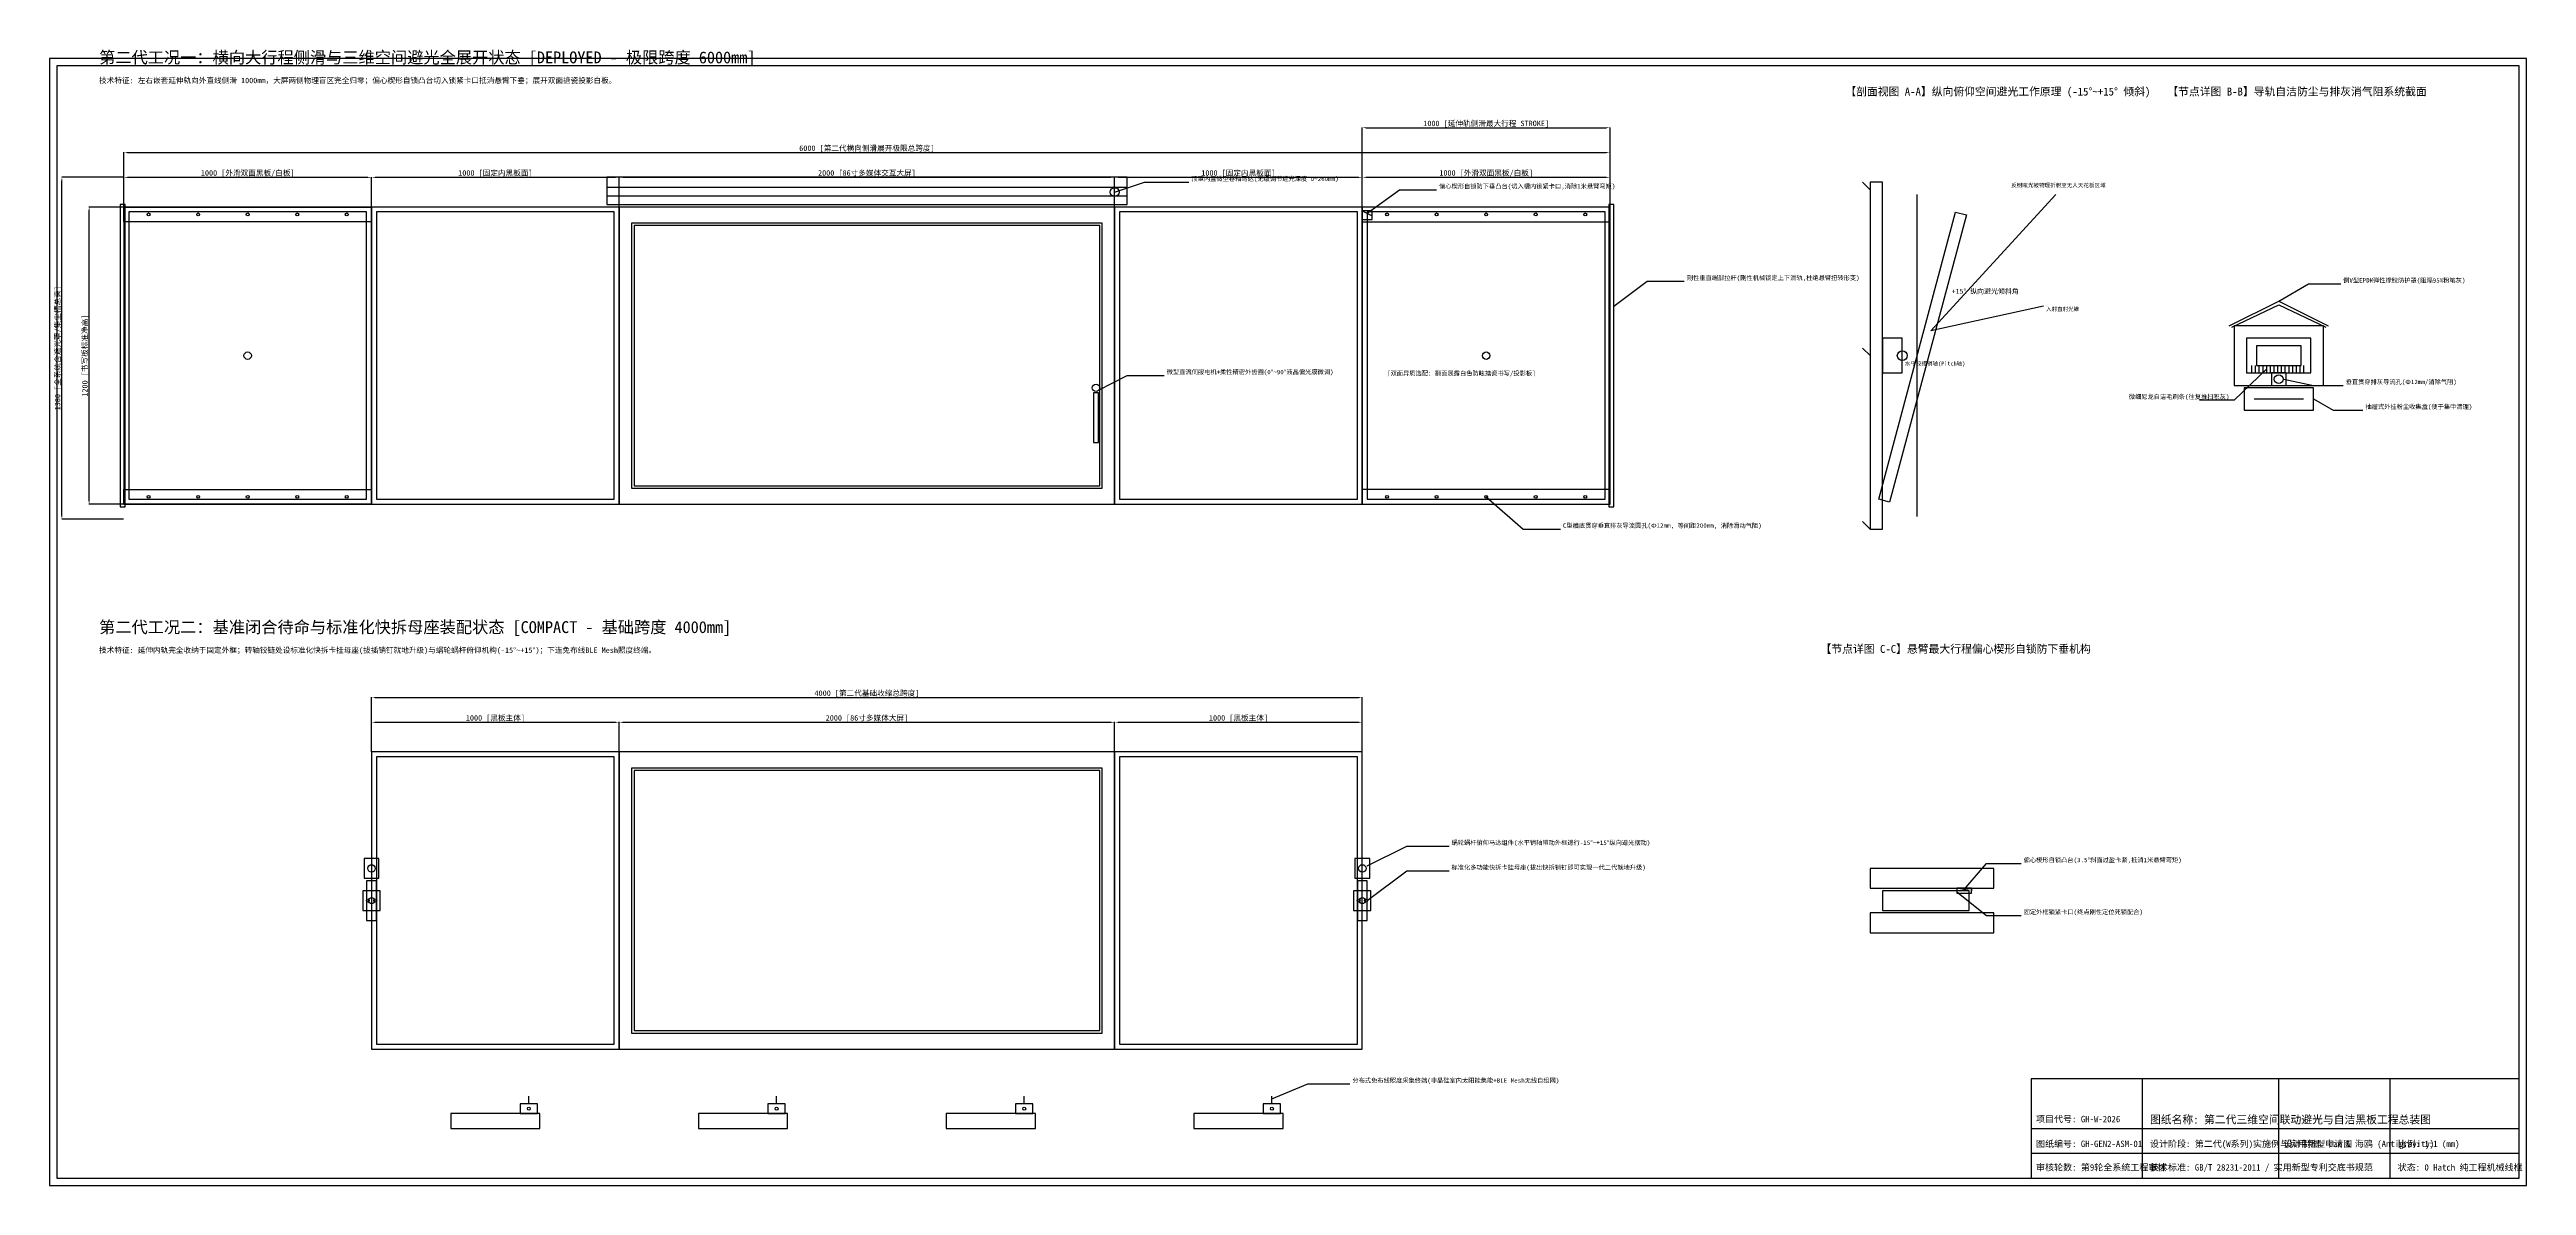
# Model space of a CAD drawing. Header units: millimetres. Extents: x -3300 to 6700, y -150 to 4436.
import ezdxf

# ---------------------------------------------------------------- set-up
doc = ezdxf.new("R2010")
doc.units = ezdxf.units.MM
for name, color, linetype in [('01_FRAME_外框导轨', 8, 'Continuous'), ('02_SCREEN_多媒体屏', 5, 'Continuous'), ('03_BOARD_书写黑板', 3, 'Continuous'), ('04_EXT_RAIL_延伸构件', 1, 'Continuous'), ('05_CLEAN_DUST_自洁排灰', 6, 'Continuous'), ('06_PITCH_YAW_运动副', 4, 'Continuous'), ('07_OPTIC_AI_智能控光', 2, 'Continuous'), ('08_DIMS_尺寸标注', 1, 'Continuous'), ('09_TEXT_技术说明', 7, 'Continuous')]:
    doc.layers.add(name, color=color, linetype=linetype)
doc.styles.add('STYLE_GB_CN', font='simhei.ttf')
doc.dimstyles.new('ISO-25', dxfattribs={"dimtxt": 2.5, "dimasz": 2.5, "dimexe": 1.25, "dimexo": 0.625, "dimtad": 1, "dimdsep": 46, "dimtxsty": 'Standard', "dimcen": 2.5, "dimadec": 0, "dimazin": 0, "dimtfac": 1, "dimtmove": 0, "dimatfit": 3, "dimfxl": 1, "dimarcsym": 0})

# ---------------------------------------------------------------- blocks, each defined once
blk = doc.blocks.new('*D1')
at = {"layer": '08_DIMS_尺寸标注', "color": 0, "lineweight": -2, "transparency": 16777216}
for p, q in [((-3000, 3801), (-3000, 3921)), ((-2985, 3920), (-2015, 3920)), ((-2000, 3801), (-2000, 3921))]:
    blk.add_line(p, q, dxfattribs=at)
at = {"layer": '08_DIMS_尺寸标注', "color": 0, "transparency": 16777216}
for points in [[(-2985, 3922), (-2985, 3918), (-3000, 3920)], [(-2015, 3922), (-2015, 3918), (-2000, 3920)]]:
    blk.add_solid(points, dxfattribs=at)
at = {"layer": 'Defpoints', "color": 0, "transparency": 16777216}
for p in [(-2000, 3920), (-3000, 3800), (-2000, 3800)]:
    blk.add_point(p, dxfattribs=at)
at = {"layer": '08_DIMS_尺寸标注', "color": 0, "transparency": 16777216, "insert": (-2500, 3935), "char_height": 22, "attachment_point": 5, "style": 'STYLE_GB_CN'}
blk.add_mtext('1000 [外滑双面黑板/白板]', dxfattribs=at)
blk = doc.blocks.new('*D2')
at = {"layer": '08_DIMS_尺寸标注', "color": 0, "lineweight": -2, "transparency": 16777216}
for p, q in [((-2000, 3801), (-2000, 3921)), ((-1985, 3920), (-1015, 3920)), ((-1000, 3801), (-1000, 3921))]:
    blk.add_line(p, q, dxfattribs=at)
at = {"layer": '08_DIMS_尺寸标注', "color": 0, "transparency": 16777216}
for points in [[(-1985, 3922), (-1985, 3918), (-2000, 3920)], [(-1015, 3922), (-1015, 3918), (-1000, 3920)]]:
    blk.add_solid(points, dxfattribs=at)
at = {"layer": 'Defpoints', "color": 0, "transparency": 16777216}
for p in [(-1000, 3920), (-2000, 3800), (-1000, 3800)]:
    blk.add_point(p, dxfattribs=at)
at = {"layer": '08_DIMS_尺寸标注', "color": 0, "transparency": 16777216, "insert": (-1500, 3935), "char_height": 22, "attachment_point": 5, "style": 'STYLE_GB_CN'}
blk.add_mtext('1000 [固定内黑板面]', dxfattribs=at)
blk = doc.blocks.new('*D3')
at = {"layer": '08_DIMS_尺寸标注', "color": 0, "lineweight": -2, "transparency": 16777216}
for p, q in [((-1000, 3801), (-1000, 3921)), ((-985, 3920), (985, 3920)), ((1000, 3801), (1000, 3921))]:
    blk.add_line(p, q, dxfattribs=at)
at = {"layer": '08_DIMS_尺寸标注', "color": 0, "transparency": 16777216}
for points in [[(-985, 3922), (-985, 3918), (-1000, 3920)], [(985, 3922), (985, 3918), (1000, 3920)]]:
    blk.add_solid(points, dxfattribs=at)
at = {"layer": 'Defpoints', "color": 0, "transparency": 16777216}
for p in [(1000, 3920), (-1000, 3800), (1000, 3800)]:
    blk.add_point(p, dxfattribs=at)
at = {"layer": '08_DIMS_尺寸标注', "color": 0, "transparency": 16777216, "insert": (0, 3935), "char_height": 22, "attachment_point": 5, "style": 'STYLE_GB_CN'}
blk.add_mtext('2000 [86寸多媒体交互大屏]', dxfattribs=at)
blk = doc.blocks.new('*D4')
at = {"layer": '08_DIMS_尺寸标注', "color": 0, "lineweight": -2, "transparency": 16777216}
for p, q in [((1000, 3801), (1000, 3921)), ((1015, 3920), (1985, 3920)), ((2000, 3801), (2000, 3921))]:
    blk.add_line(p, q, dxfattribs=at)
at = {"layer": '08_DIMS_尺寸标注', "color": 0, "transparency": 16777216}
for points in [[(1015, 3922), (1015, 3918), (1000, 3920)], [(1985, 3922), (1985, 3918), (2000, 3920)]]:
    blk.add_solid(points, dxfattribs=at)
at = {"layer": 'Defpoints', "color": 0, "transparency": 16777216}
for p in [(2000, 3920), (1000, 3800), (2000, 3800)]:
    blk.add_point(p, dxfattribs=at)
at = {"layer": '08_DIMS_尺寸标注', "color": 0, "transparency": 16777216, "insert": (1500, 3935), "char_height": 22, "attachment_point": 5, "style": 'STYLE_GB_CN'}
blk.add_mtext('1000 [固定内黑板面]', dxfattribs=at)
blk = doc.blocks.new('*D5')
at = {"layer": '08_DIMS_尺寸标注', "color": 0, "lineweight": -2, "transparency": 16777216}
for p, q in [((2000, 3801), (2000, 3921)), ((2015, 3920), (2985, 3920)), ((3000, 3801), (3000, 3921))]:
    blk.add_line(p, q, dxfattribs=at)
at = {"layer": '08_DIMS_尺寸标注', "color": 0, "transparency": 16777216}
for points in [[(2015, 3922), (2015, 3918), (2000, 3920)], [(2985, 3922), (2985, 3918), (3000, 3920)]]:
    blk.add_solid(points, dxfattribs=at)
at = {"layer": 'Defpoints', "color": 0, "transparency": 16777216}
for p in [(3000, 3920), (2000, 3800), (3000, 3800)]:
    blk.add_point(p, dxfattribs=at)
at = {"layer": '08_DIMS_尺寸标注', "color": 0, "transparency": 16777216, "insert": (2500, 3935), "char_height": 22, "attachment_point": 5, "style": 'STYLE_GB_CN'}
blk.add_mtext('1000 [外滑双面黑板/白板]', dxfattribs=at)
blk = doc.blocks.new('*D6')
at = {"layer": '08_DIMS_尺寸标注', "color": 0, "lineweight": -2, "transparency": 16777216}
for p, q in [((-3000, 3801), (-3000, 4021)), ((-2985, 4020), (2985, 4020)), ((3000, 3801), (3000, 4021))]:
    blk.add_line(p, q, dxfattribs=at)
at = {"layer": '08_DIMS_尺寸标注', "color": 0, "transparency": 16777216}
for points in [[(-2985, 4022), (-2985, 4018), (-3000, 4020)], [(2985, 4022), (2985, 4018), (3000, 4020)]]:
    blk.add_solid(points, dxfattribs=at)
at = {"layer": 'Defpoints', "color": 0, "transparency": 16777216}
for p in [(3000, 4020), (-3000, 3800), (3000, 3800)]:
    blk.add_point(p, dxfattribs=at)
at = {"layer": '08_DIMS_尺寸标注', "color": 0, "transparency": 16777216, "insert": (0, 4035), "char_height": 22, "attachment_point": 5, "style": 'STYLE_GB_CN'}
blk.add_mtext('6000 [第二代横向侧滑展开极限总跨度]', dxfattribs=at)
blk = doc.blocks.new('*D7')
at = {"layer": '08_DIMS_尺寸标注', "color": 0, "lineweight": -2, "transparency": 16777216}
for p, q in [((2000, 3801), (2000, 4121)), ((2015, 4120), (2985, 4120)), ((3000, 3801), (3000, 4121))]:
    blk.add_line(p, q, dxfattribs=at)
at = {"layer": '08_DIMS_尺寸标注', "color": 0, "transparency": 16777216}
for points in [[(2015, 4122), (2015, 4118), (2000, 4120)], [(2985, 4122), (2985, 4118), (3000, 4120)]]:
    blk.add_solid(points, dxfattribs=at)
at = {"layer": 'Defpoints', "color": 0, "transparency": 16777216}
for p in [(3000, 4120), (2000, 3800), (3000, 3800)]:
    blk.add_point(p, dxfattribs=at)
at = {"layer": '08_DIMS_尺寸标注', "color": 0, "transparency": 16777216, "insert": (2500, 4135), "char_height": 22, "attachment_point": 5, "style": 'STYLE_GB_CN'}
blk.add_mtext('1000 [延伸轨侧滑最大行程 STROKE]', dxfattribs=at)
blk = doc.blocks.new('*D8')
at = {"layer": '08_DIMS_尺寸标注', "color": 0, "lineweight": -2, "transparency": 16777216}
for p, q in [((-3001, 3800), (-3141, 3800)), ((-3140, 2615), (-3140, 3785)), ((-3001, 2600), (-3141, 2600))]:
    blk.add_line(p, q, dxfattribs=at)
at = {"layer": '08_DIMS_尺寸标注', "color": 0, "transparency": 16777216}
for points in [[(-3143, 3785), (-3138, 3785), (-3140, 3800)], [(-3143, 2615), (-3138, 2615), (-3140, 2600)]]:
    blk.add_solid(points, dxfattribs=at)
at = {"layer": 'Defpoints', "color": 0, "transparency": 16777216}
for p in [(-3140, 3800), (-3000, 3800), (-3000, 2600)]:
    blk.add_point(p, dxfattribs=at)
at = {"layer": '08_DIMS_尺寸标注', "color": 0, "transparency": 16777216, "insert": (-3155, 3200), "char_height": 22, "attachment_point": 5, "rotation": 90, "style": 'STYLE_GB_CN'}
blk.add_mtext('1200 [书写板标准净高]', dxfattribs=at)
blk = doc.blocks.new('*D9')
at = {"layer": '08_DIMS_尺寸标注', "color": 0, "lineweight": -2, "transparency": 16777216}
for p, q in [((-3001, 3920), (-3251, 3920)), ((-3250, 2555), (-3250, 3905)), ((-3001, 2540), (-3251, 2540))]:
    blk.add_line(p, q, dxfattribs=at)
at = {"layer": '08_DIMS_尺寸标注', "color": 0, "transparency": 16777216}
for points in [[(-3253, 3905), (-3248, 3905), (-3250, 3920)], [(-3253, 2555), (-3248, 2555), (-3250, 2540)]]:
    blk.add_solid(points, dxfattribs=at)
at = {"layer": 'Defpoints', "color": 0, "transparency": 16777216}
for p in [(-3250, 3920), (-3000, 3920), (-3000, 2540)]:
    blk.add_point(p, dxfattribs=at)
at = {"layer": '08_DIMS_尺寸标注', "color": 0, "transparency": 16777216, "insert": (-3265, 3230), "char_height": 22, "attachment_point": 5, "rotation": 90, "style": 'STYLE_GB_CN'}
blk.add_mtext('1380 [全系统含遮光罩/集尘槽总高]', dxfattribs=at)
blk = doc.blocks.new('*D10')
at = {"layer": '08_DIMS_尺寸标注', "color": 0, "lineweight": -2, "transparency": 16777216}
for p, q in [((-2000, 1601), (-2000, 1721)), ((-1985, 1720), (-1015, 1720)), ((-1000, 1601), (-1000, 1721))]:
    blk.add_line(p, q, dxfattribs=at)
at = {"layer": '08_DIMS_尺寸标注', "color": 0, "transparency": 16777216}
for points in [[(-1985, 1722), (-1985, 1718), (-2000, 1720)], [(-1015, 1722), (-1015, 1718), (-1000, 1720)]]:
    blk.add_solid(points, dxfattribs=at)
at = {"layer": 'Defpoints', "color": 0, "transparency": 16777216}
for p in [(-1000, 1720), (-2000, 1600), (-1000, 1600)]:
    blk.add_point(p, dxfattribs=at)
at = {"layer": '08_DIMS_尺寸标注', "color": 0, "transparency": 16777216, "insert": (-1500, 1735), "char_height": 22, "attachment_point": 5, "style": 'STYLE_GB_CN'}
blk.add_mtext('1000 [黑板主体]', dxfattribs=at)
blk = doc.blocks.new('*D11')
at = {"layer": '08_DIMS_尺寸标注', "color": 0, "lineweight": -2, "transparency": 16777216}
for p, q in [((-1000, 1601), (-1000, 1721)), ((-985, 1720), (985, 1720)), ((1000, 1601), (1000, 1721))]:
    blk.add_line(p, q, dxfattribs=at)
at = {"layer": '08_DIMS_尺寸标注', "color": 0, "transparency": 16777216}
for points in [[(-985, 1722), (-985, 1718), (-1000, 1720)], [(985, 1722), (985, 1718), (1000, 1720)]]:
    blk.add_solid(points, dxfattribs=at)
at = {"layer": 'Defpoints', "color": 0, "transparency": 16777216}
for p in [(1000, 1720), (-1000, 1600), (1000, 1600)]:
    blk.add_point(p, dxfattribs=at)
at = {"layer": '08_DIMS_尺寸标注', "color": 0, "transparency": 16777216, "insert": (0, 1735), "char_height": 22, "attachment_point": 5, "style": 'STYLE_GB_CN'}
blk.add_mtext('2000 [86寸多媒体大屏]', dxfattribs=at)
blk = doc.blocks.new('*D12')
at = {"layer": '08_DIMS_尺寸标注', "color": 0, "lineweight": -2, "transparency": 16777216}
for p, q in [((1000, 1601), (1000, 1721)), ((1015, 1720), (1985, 1720)), ((2000, 1601), (2000, 1721))]:
    blk.add_line(p, q, dxfattribs=at)
at = {"layer": '08_DIMS_尺寸标注', "color": 0, "transparency": 16777216}
for points in [[(1015, 1722), (1015, 1718), (1000, 1720)], [(1985, 1722), (1985, 1718), (2000, 1720)]]:
    blk.add_solid(points, dxfattribs=at)
at = {"layer": 'Defpoints', "color": 0, "transparency": 16777216}
for p in [(2000, 1720), (1000, 1600), (2000, 1600)]:
    blk.add_point(p, dxfattribs=at)
at = {"layer": '08_DIMS_尺寸标注', "color": 0, "transparency": 16777216, "insert": (1500, 1735), "char_height": 22, "attachment_point": 5, "style": 'STYLE_GB_CN'}
blk.add_mtext('1000 [黑板主体]', dxfattribs=at)
blk = doc.blocks.new('*D13')
at = {"layer": '08_DIMS_尺寸标注', "color": 0, "lineweight": -2, "transparency": 16777216}
for p, q in [((-2000, 1601), (-2000, 1821)), ((-1985, 1820), (1985, 1820)), ((2000, 1601), (2000, 1821))]:
    blk.add_line(p, q, dxfattribs=at)
at = {"layer": '08_DIMS_尺寸标注', "color": 0, "transparency": 16777216}
for points in [[(-1985, 1822), (-1985, 1818), (-2000, 1820)], [(1985, 1822), (1985, 1818), (2000, 1820)]]:
    blk.add_solid(points, dxfattribs=at)
at = {"layer": 'Defpoints', "color": 0, "transparency": 16777216}
for p in [(2000, 1820), (-2000, 1600), (2000, 1600)]:
    blk.add_point(p, dxfattribs=at)
at = {"layer": '08_DIMS_尺寸标注', "color": 0, "transparency": 16777216, "insert": (0, 1835), "char_height": 22, "attachment_point": 5, "style": 'STYLE_GB_CN'}
blk.add_mtext('4000 [第二代基础收缩总跨度]', dxfattribs=at)

msp = doc.modelspace()

# ---------------------------------------------------------------- linework, layer by layer
at = {"layer": '01_FRAME_外框导轨', "color": 8}
for p, q in [((4050, 3870), (4020, 3900)), ((4050, 3200), (4020, 3230)), ((5600, 3025), (5800, 3025)), ((4050, 2500), (4020, 2530)), ((5150, -120), (5150, 280)), ((5700, -120), (5700, 280)), ((6150, -120), (6150, 280)), ((4700, 80), (6670, 80)), ((4700, -20), (6670, -20))]:
    msp.add_line(p, q, dxfattribs=at)
for points in [[(-3300, -150), (6700, -150), (6700, 4400), (-3300, 4400)], [(-3270, -120), (6670, -120), (6670, 4370), (-3270, 4370)], [(4050, 2500), (4100, 2500), (4100, 3900), (4050, 3900)], [(-2000, 3740), (-3000, 3740), (-3000, 3800), (-2000, 3800)], [(-1000, 2600), (1000, 2600), (1000, 3800), (-1000, 3800)], [(2000, 3740), (3000, 3740), (3000, 3800), (2000, 3800)], [(5520, 3080), (5880, 3080), (5880, 3320), (5520, 3320)], [(5570, 3130), (5830, 3130), (5830, 3270), (5570, 3270)], [(5560, 2980), (5840, 2980), (5840, 3070), (5560, 3070)], [(-2000, 2600), (-3000, 2600), (-3000, 2660), (-2000, 2660)], [(2000, 2600), (3000, 2600), (3000, 2660), (2000, 2660)], [(-1000, 400), (1000, 400), (1000, 1600), (-1000, 1600)], [(4050, 1050), (4550, 1050), (4550, 1130), (4050, 1130)], [(4400, 1030), (4460, 1030), (4460, 1050), (4400, 1050)], [(4050, 870), (4550, 870), (4550, 950), (4050, 950)], [(4700, -120), (6670, -120), (6670, 280), (4700, 280)], [(-1680, 80), (-1320, 80), (-1320, 140), (-1680, 140)], [(-680, 80), (-320, 80), (-320, 140), (-680, 140)], [(320, 80), (680, 80), (680, 140), (320, 140)], [(1320, 80), (1680, 80), (1680, 140), (1320, 140)]]:
    msp.add_lwpolyline(points, close=True, dxfattribs=at)
at = {"layer": '02_SCREEN_多媒体屏', "color": 5}
for points in [[(-950, 2665), (950, 2665), (950, 3735), (-950, 3735)], [(-940, 2675), (940, 2675), (940, 3725), (-940, 3725)], [(-950, 465), (950, 465), (950, 1535), (-950, 1535)], [(-940, 475), (940, 475), (940, 1525), (-940, 1525)]]:
    msp.add_lwpolyline(points, close=True, dxfattribs=at)
at = {"layer": '03_BOARD_书写黑板', "color": 3}
for p, q in [((4084.709, 2620.445), (4395.291, 3779.555)), ((4438.758, 3767.909), (4128.175, 2608.798)), ((4395.291, 3779.555), (4438.758, 3767.909)), ((4128.175, 2608.798), (4084.709, 2620.445))]:
    msp.add_line(p, q, dxfattribs=at)
for points in [[(-3000, 2600), (-2000, 2600), (-2000, 3800), (-3000, 3800)], [(-2000, 2600), (-1000, 2600), (-1000, 3800), (-2000, 3800)], [(1000, 2600), (2000, 2600), (2000, 3800), (1000, 3800)], [(-2980, 2620), (-2020, 2620), (-2020, 3780), (-2980, 3780)], [(-1980, 2620), (-1020, 2620), (-1020, 3780), (-1980, 3780)], [(1020, 2620), (1980, 2620), (1980, 3780), (1020, 3780)], [(-2000, 400), (-1000, 400), (-1000, 1600), (-2000, 1600)], [(1000, 400), (2000, 400), (2000, 1600), (1000, 1600)], [(-1980, 420), (-1020, 420), (-1020, 1580), (-1980, 1580)], [(1020, 420), (1980, 420), (1980, 1580), (1020, 1580)]]:
    msp.add_lwpolyline(points, close=True, dxfattribs=at)
at = {"layer": '04_EXT_RAIL_延伸构件', "color": 1}
for p, q in [((2000, 3785), (2040, 3765)), ((4400, 1040), (4460, 1050)), ((4460, 1050), (4460, 1040))]:
    msp.add_line(p, q, dxfattribs=at)
for points in [[(-3015, 2590), (-2995, 2590), (-2995, 3810), (-3015, 3810)], [(2000, 2600), (3000, 2600), (3000, 3800), (2000, 3800)], [(2995, 2590), (3015, 2590), (3015, 3810), (2995, 3810)], [(2000, 3750), (2040, 3750), (2040, 3785), (2000, 3785)], [(5610, 3160), (5790, 3160), (5790, 3240), (5610, 3240)], [(4100, 960), (4450, 960), (4450, 1040), (4100, 1040)]]:
    msp.add_lwpolyline(points, close=True, dxfattribs=at)
for centre in [(-2500, 3200), (2500, 3200)]:
    msp.add_circle(centre, 15, dxfattribs=at)
at = {"layer": '05_CLEAN_DUST_自洁排灰', "color": 6}
for p, q in [((5500, 3320), (5700, 3420)), ((5510, 3315), (5700, 3405)), ((5700, 3420), (5900, 3320)), ((5700, 3405), (5890, 3315)), ((5590, 3160), (5590, 3130)), ((5605, 3160), (5605, 3130)), ((5620, 3160), (5620, 3130)), ((5635, 3160), (5635, 3130)), ((5650, 3160), (5650, 3130)), ((5665, 3160), (5665, 3130)), ((5680, 3160), (5680, 3130)), ((5695, 3160), (5695, 3130)), ((5710, 3160), (5710, 3130)), ((5725, 3160), (5725, 3130)), ((5740, 3160), (5740, 3130)), ((5755, 3160), (5755, 3130)), ((5770, 3160), (5770, 3130)), ((5785, 3160), (5785, 3130)), ((5800, 3160), (5800, 3130))]:
    msp.add_line(p, q, dxfattribs=at)
msp.add_lwpolyline([(5670, 3080), (5730, 3080), (5730, 3130), (5670, 3130)], close=True, dxfattribs=at)
for centre, radius in [((-2900, 3770), 6), ((-2700, 3770), 6), ((-2500, 3770), 6), ((-2300, 3770), 6), ((-2100, 3770), 6), ((2100, 3770), 6), ((2300, 3770), 6), ((2500, 3770), 6), ((2700, 3770), 6), ((2900, 3770), 6), ((5700, 3105), 18), ((-2900, 2630), 6), ((-2700, 2630), 6), ((-2500, 2630), 6), ((-2300, 2630), 6), ((-2100, 2630), 6), ((2100, 2630), 6), ((2300, 2630), 6), ((2500, 2630), 6), ((2700, 2630), 6), ((2900, 2630), 6)]:
    msp.add_circle(centre, radius, dxfattribs=at)
at = {"layer": '06_PITCH_YAW_运动副', "color": 4}
for points in [[(4100, 3130), (4180, 3130), (4180, 3270), (4100, 3270)], [(-2030, 1090), (-1970, 1090), (-1970, 1170), (-2030, 1170)], [(1970, 1090), (2030, 1090), (2030, 1170), (1970, 1170)], [(-2035, 960), (-1965, 960), (-1965, 1040), (-2035, 1040)], [(-2020, 920), (-1980, 920), (-1980, 1080), (-2020, 1080)], [(1965, 960), (2035, 960), (2035, 1040), (1965, 1040)], [(1980, 920), (2020, 920), (2020, 1080), (1980, 1080)]]:
    msp.add_lwpolyline(points, close=True, dxfattribs=at)
for centre, radius in [((4180, 3200), 20), ((-2000, 1130), 15), ((2000, 1130), 15), ((-2015, 1000), 6), ((-2000, 1000), 12), ((-1985, 1000), 6), ((1985, 1000), 6), ((2000, 1000), 12), ((2015, 1000), 6)]:
    msp.add_circle(centre, radius, dxfattribs=at)
at = {"layer": '07_OPTIC_AI_智能控光', "color": 2}
for p, q in [((-1050, 3880), (1050, 3880)), ((-1050, 3845), (1050, 3845)), ((4295.291, 3300), (4800, 3850)), ((940, 2700), (940, 3700)), ((4750, 3400), (4295.291, 3300)), ((-1365, 180), (-1365, 210)), ((-365, 180), (-365, 210)), ((635, 180), (635, 210)), ((1635, 180), (1635, 210))]:
    msp.add_line(p, q, dxfattribs=at)
for points in [[(-1050, 3810), (1050, 3810), (1050, 3920), (-1050, 3920)], [(915, 2850), (935, 2850), (935, 3050), (915, 3050)], [(-1400, 140), (-1330, 140), (-1330, 180), (-1400, 180)], [(-400, 140), (-330, 140), (-330, 180), (-400, 180)], [(600, 140), (670, 140), (670, 180), (600, 180)], [(1600, 140), (1670, 140), (1670, 180), (1600, 180)]]:
    msp.add_lwpolyline(points, close=True, dxfattribs=at)
for centre, radius in [((1000, 3860), 18), ((925, 3070), 15), ((-1365, 160), 6), ((-365, 160), 6), ((635, 160), 6), ((1635, 160), 6)]:
    msp.add_circle(centre, radius, dxfattribs=at)
at = {"layer": '08_DIMS_尺寸标注', "color": 1}
msp.add_line((4240, 2550), (4240, 3850), dxfattribs=at)
at = {"layer": '09_TEXT_技术说明'}
for p, q in [((1000, 3860), (1120, 3900)), ((1120, 3900), (1300, 3900)), ((2020, 3775), (2150, 3870)), ((2150, 3870), (2300, 3870)), ((3015, 3400), (3150, 3500)), ((3150, 3500), (3300, 3500)), ((5700, 3420), (5820, 3490)), ((5820, 3490), (5950, 3490)), ((935, 3060), (1050, 3120)), ((1050, 3120), (1200, 3120)), ((5650, 3145), (5520, 3020)), ((5720, 3105), (5840, 3080)), ((5520, 3020), (5380, 3020)), ((5840, 3080), (5960, 3080)), ((5840, 3025), (5920, 2980)), ((5920, 2980), (6040, 2980)), ((2500, 2630), (2650, 2500)), ((2650, 2500), (2800, 2500)), ((2020, 1140), (2180, 1220)), ((2180, 1220), (2350, 1220)), ((2020, 1000), (2180, 1120)), ((2180, 1120), (2350, 1120)), ((4430, 1045), (4520, 1150)), ((4520, 1150), (4660, 1150)), ((4400, 1035), (4520, 940)), ((4520, 940), (4660, 940)), ((1635, 200), (1780, 260)), ((1780, 260), (1950, 260))]:
    msp.add_line(p, q, dxfattribs=at)
at = {"layer": '09_TEXT_技术说明', "color": 7}
msp.add_lwpolyline([(2020, 2620), (2980, 2620), (2980, 3780), (2020, 3780)], close=True, dxfattribs=at)

# ---------------------------------------------------------------- texts
at = {"layer": '06_PITCH_YAW_运动副', "color": 4, "style": 'STYLE_GB_CN'}
msp.add_text('水平铰接销轴(Pitch轴)', height=16, dxfattribs=at).set_placement((4190, 3160))
at = {"layer": '07_OPTIC_AI_智能控光', "color": 2, "style": 'STYLE_GB_CN'}
for s, p in [('反射眩光被物理折射至无人天花板区域', (4620, 3880)), ('入射直射光锥', (4760, 3380))]:
    msp.add_text(s, height=16, dxfattribs=at).set_placement(p)
at = {"layer": '08_DIMS_尺寸标注', "color": 1, "style": 'STYLE_GB_CN'}
msp.add_text('+15° 纵向避光倾斜角', height=20, dxfattribs=at).set_placement((4380, 3450))
at = {"layer": '09_TEXT_技术说明', "color": 7, "style": 'STYLE_GB_CN'}
for s, height, p in [('第二代工况一：横向大行程侧滑与三维空间避光全展开状态 [DEPLOYED - 极限跨度 6000mm]', 48, (-3100, 4380)), ('技术特征: 左右嵌套延伸轨向外直线侧滑 1000mm，大屏两侧物理盲区完全归零；偏心楔形自锁凸台切入锁紧卡口抵消悬臂下垂；展开双面搪瓷投影白板。', 22, (-3100, 4300)), ('【剖面视图 A-A】纵向俯仰空间避光工作原理 (-15°~+15° 倾斜)', 32, (3950, 4250)), ('【节点详图 B-B】导轨自洁防尘与排灰消气阻系统截面', 32, (5250, 4250)), ('[双面异质选配: 翻面展露白色防眩搪瓷书写/投影板]', 18, (2100, 3120)), ('第二代工况二：基准闭合待命与标准化快拆母座装配状态 [COMPACT - 基础跨度 4000mm]', 48, (-3100, 2080)), ('技术特征: 延伸内轨完全收纳于固定外框；转轴铰链处设标准化快拆卡挂母座(拔插销钉就地升级)与蜗轮蜗杆俯仰机构(-15°~+15°)；下连免布线BLE Mesh照度终端。', 22, (-3100, 2000)), ('【节点详图 C-C】悬臂最大行程偏心楔形自锁防下垂机构', 32, (3850, 2000)), ('项目代号: GH-W-2026', 26, (4720, 105)), ('图纸名称: 第二代三维空间联动避光与自洁黑板工程总装图', 32, (5180, 100)), ('图纸编号: GH-GEN2-ASM-01', 26, (4720, 5)), ('设计阶段: 第二代(W系列)实施例与实用新型申请图', 26, (5180, 5)), ('设计制图: czx & 海鸥 (Antigravity)', 26, (5720, 5)), ('比例: 1:1 (mm)', 26, (6180, 5)), ('审核轮数: 第9轮全系统工程审核', 26, (4720, -90)), ('技术标准: GB/T 28231-2011 / 实用新型专利交底书规范', 26, (5180, -90)), ('状态: 0 Hatch 纯工程机械线框', 26, (6180, -90))]:
    msp.add_text(s, height=height, dxfattribs=at).set_placement(p)
at = {"layer": '09_TEXT_技术说明', "style": 'STYLE_GB_CN'}
for s, p in [('顶罩内置微型卷轴马达(无级调节遮光深度 0~260mm)', (1310, 3905)), ('偏心楔形自锁防下垂凸台(切入槽内锁紧卡口,消除1米悬臂弯矩)', (2310, 3875)), ('刚性垂直端部拉杆(刚性机械锁定上下滑轨,杜绝悬臂扭转形变)', (3310, 3505)), ('倒V型EPDM弹性橡胶防护罩(阻隔95%粉笔灰)', (5960, 3495)), ('微型直流伺服电机+柔性精密外齿圈(0°~90°液晶偏光膜微调)', (1210, 3125)), ('垂直贯穿排灰导流孔(Φ12mm/消除气阻)', (5970, 3085)), ('微细尼龙自洁毛刷条(往复推扫积灰)', (5094.6, 3025)), ('抽屉式外挂粉尘收集盒(便于集中清理)', (6050, 2985)), ('C型槽底贯穿垂直排灰导流圆孔(Φ12mm, 等间距200mm, 消除滑动气阻)', (2810, 2505)), ('蜗轮蜗杆俯仰马达组件(水平销轴带动外框进行-15°~+15°纵向避光摆动)', (2360, 1225)), ('标准化多功能快拆卡挂母座(拔出快拆销钉即可实现一代二代就地升级)', (2360, 1125)), ('偏心楔形自锁凸台(3.5°斜面过盈卡紧,抵消1米悬臂弯矩)', (4670, 1155)), ('固定外框锁紧卡口(终点刚性定位死锁配合)', (4670, 945)), ('分布式免布线照度采集终端(非晶硅室内太阳能集能+BLE Mesh无线自组网)', (1960, 265))]:
    msp.add_text(s, height=18, dxfattribs=at).set_placement(p)

# ---------------------------------------------------------------- dimensions: what is measured, and where the dimension line sits
at = {"layer": '08_DIMS_尺寸标注', "color": 1}
for p1, p2, distance, text, picture, middle in [((2000, 3800), (3000, 3800), 320, '1000 [延伸轨侧滑最大行程 STROKE]', '*D7', (2500, 4135.395)), ((-3000, 3800), (3000, 3800), 220, '6000 [第二代横向侧滑展开极限总跨度]', '*D6', (0, 4035.395)), ((-3000, 2540), (-3000, 3920), 250, '1380 [全系统含遮光罩/集尘槽总高]', '*D9', (-3265.395, 3230)), ((-3000, 3800), (-2000, 3800), 120, '1000 [外滑双面黑板/白板]', '*D1', (-2500, 3935.333)), ((-2000, 3800), (-1000, 3800), 120, '1000 [固定内黑板面]', '*D2', (-1500, 3935.456)), ((-1000, 3800), (1000, 3800), 120, '2000 [86寸多媒体交互大屏]', '*D3', (0, 3935.395)), ((1000, 3800), (2000, 3800), 120, '1000 [固定内黑板面]', '*D4', (1500, 3935.456)), ((2000, 3800), (3000, 3800), 120, '1000 [外滑双面黑板/白板]', '*D5', (2500, 3935.333)), ((-3000, 2600), (-3000, 3800), 140, '1200 [书写板标准净高]', '*D8', (-3155.456, 3200)), ((-2000, 1600), (2000, 1600), 220, '4000 [第二代基础收缩总跨度]', '*D13', (0, 1835.456)), ((-2000, 1600), (-1000, 1600), 120, '1000 [黑板主体]', '*D10', (-1500, 1735.209)), ((-1000, 1600), (1000, 1600), 120, '2000 [86寸多媒体大屏]', '*D11', (0, 1735.209)), ((1000, 1600), (2000, 1600), 120, '1000 [黑板主体]', '*D12', (1500, 1735.209))]:
    dim = msp.add_aligned_dim(p1=p1, p2=p2, distance=distance, text=text, dimstyle='ISO-25', override={"dimtxt": 22, "dimasz": 15, "dimtxsty": 'STYLE_GB_CN'}, dxfattribs=at)
    dim.commit()
    dim.dimension.update_dxf_attribs({"geometry": picture, "text_midpoint": middle})

doc.saveas('drawing.dxf')
